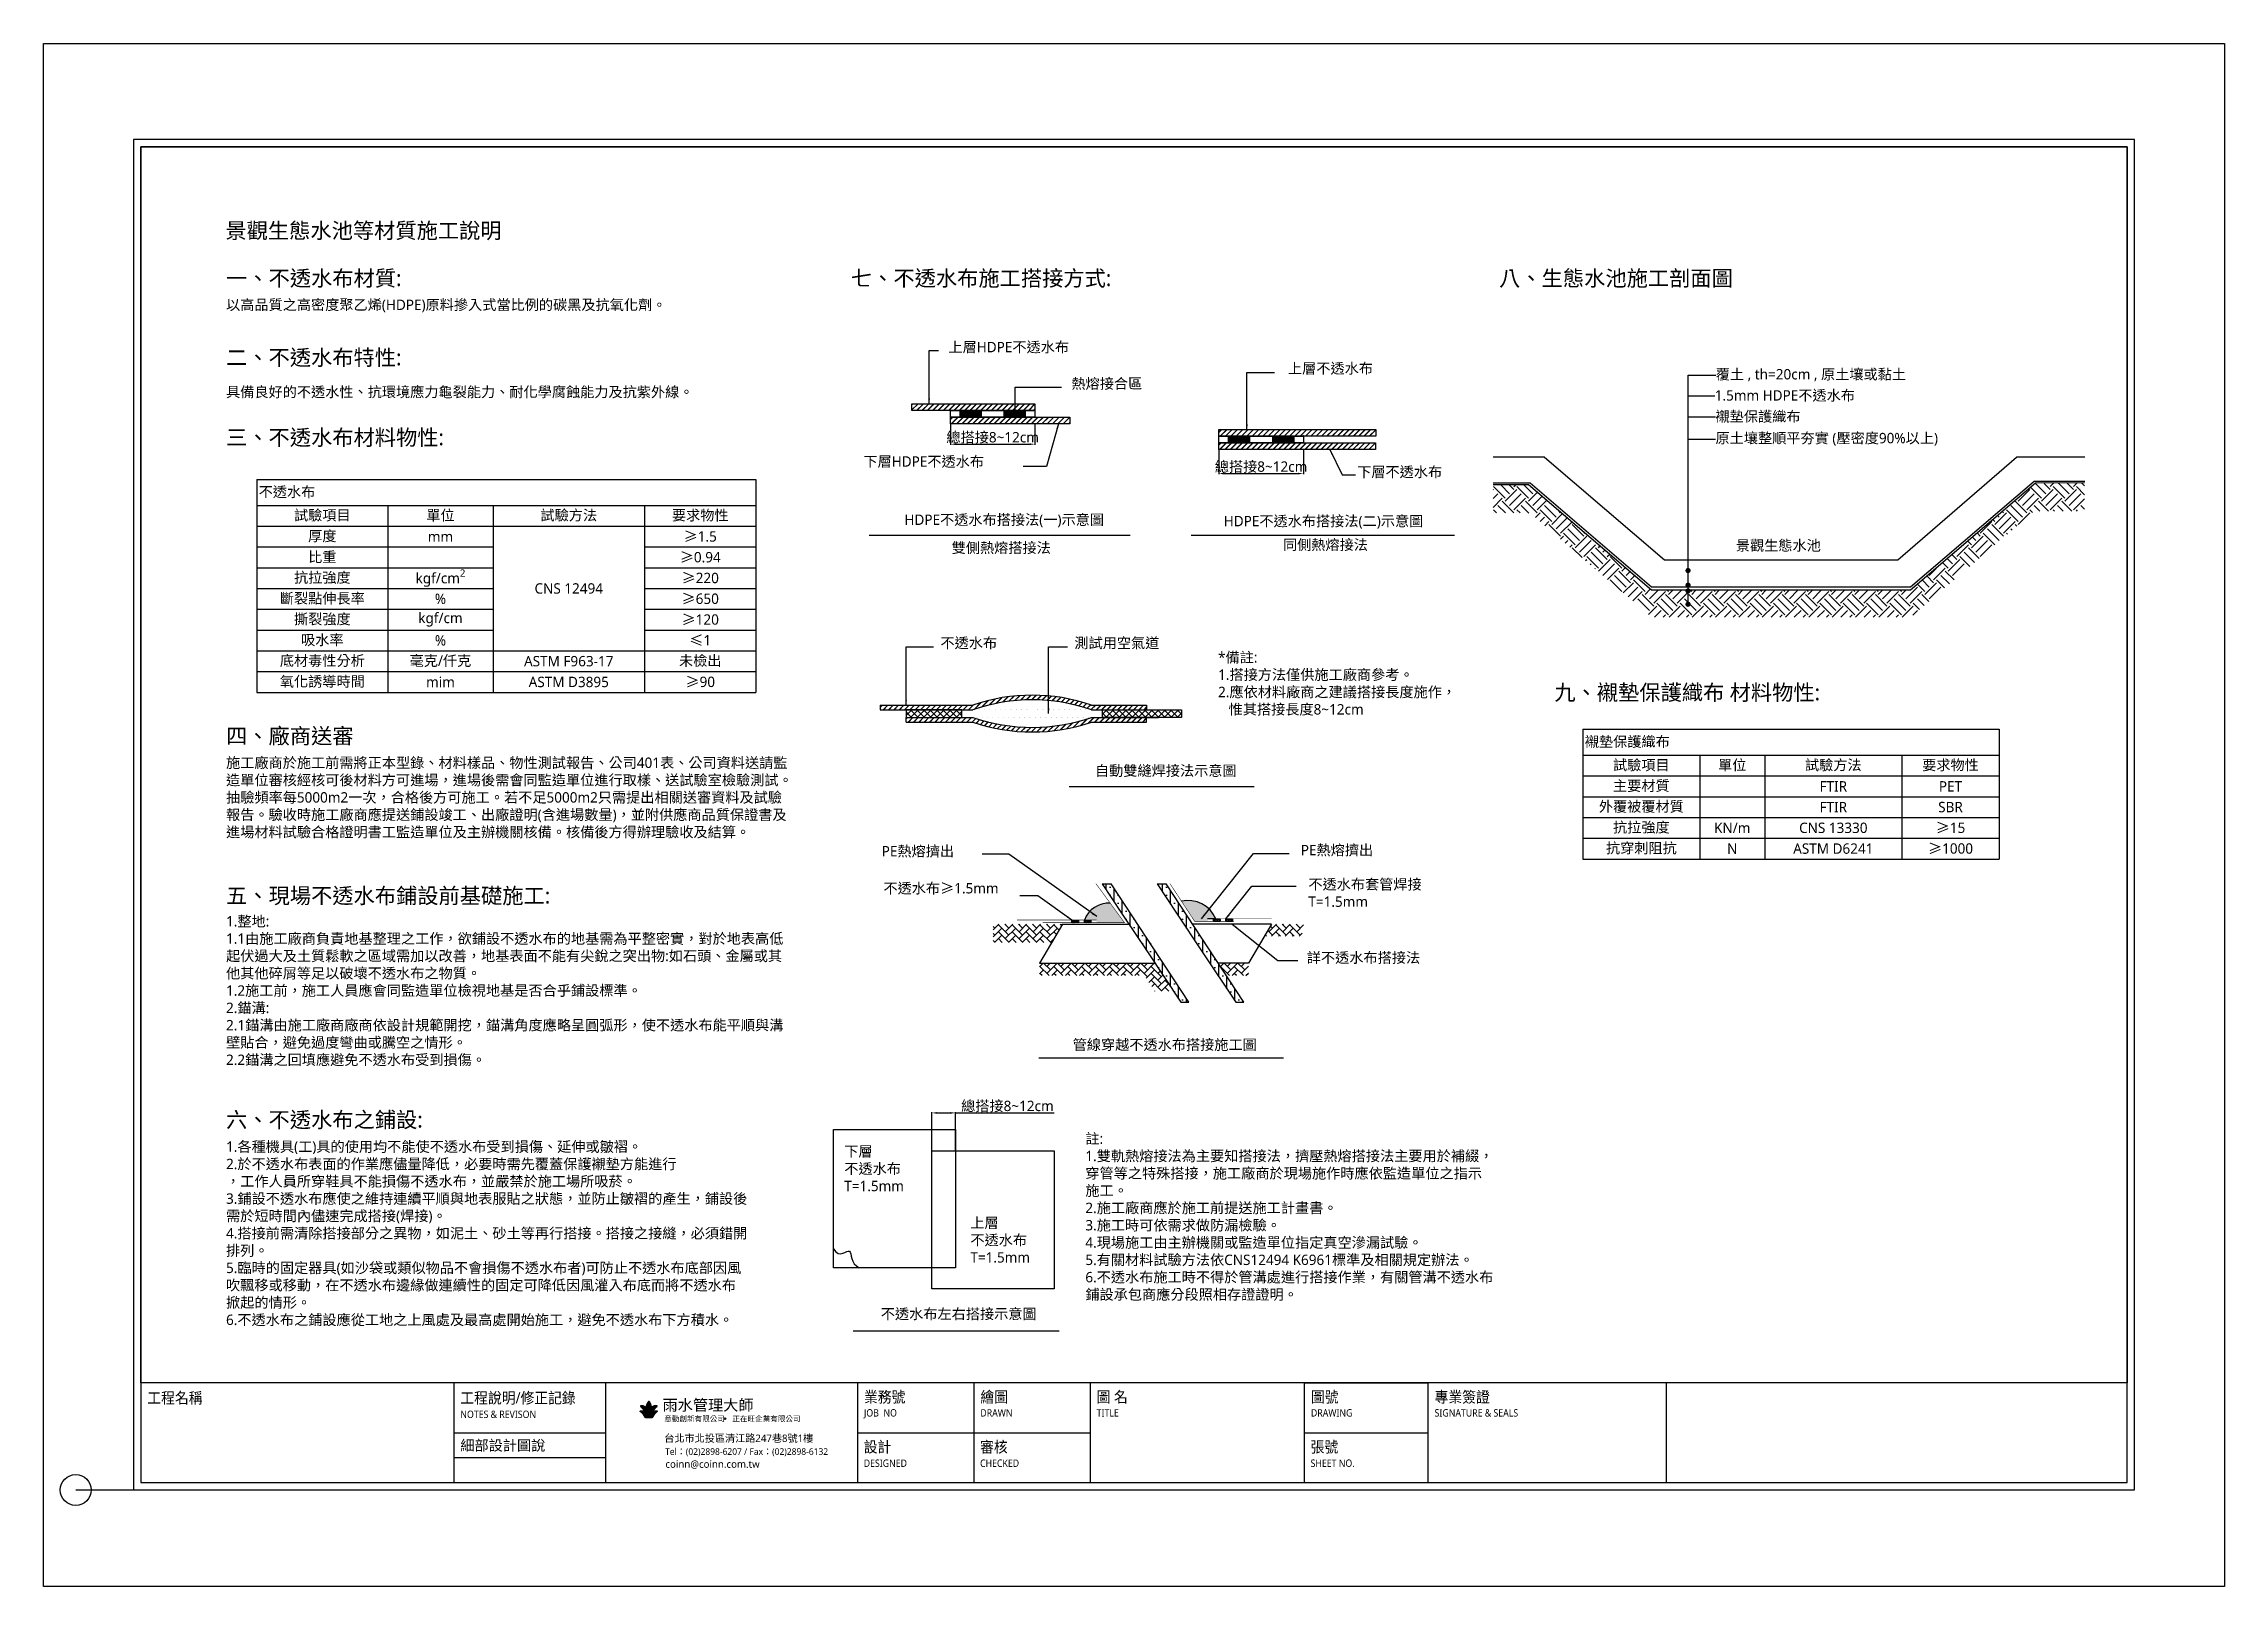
# Model space of a CAD drawing. Header units: millimetres. Extents: x 4039 to 8239, y -1070 to 1900.
import ezdxf
from ezdxf import colors
from ezdxf.entities.mleader import LeaderData, LeaderLine
from ezdxf.enums import TextEntityAlignment as Align
from ezdxf.math import Vec2, Vec3

# ---------------------------------------------------------------- set-up
doc = ezdxf.new("R2010")
doc.units = ezdxf.units.MM
doc.styles.get("Standard").update_dxf_attribs({"font": 'Microsoft JhengHei.ttf', "height": 20})
doc.styles.add('圖框文字', font='Microsoft JhengHei.ttf')
doc.styles.add('微軟正黑體-20', font='Microsoft JhengHei.ttf', dxfattribs={"height": 20})
doc.styles.add('微軟正黑體-30', font='Microsoft JhengHei.ttf', dxfattribs={"height": 30})
doc.dimstyles.new('ISO-25', dxfattribs={"dimtxt": 18, "dimasz": 10, "dimexe": 1.25, "dimexo": 0.625, "dimtad": 1, "dimtxsty": 'Standard', "dimcen": 2.5, "dimadec": 0, "dimazin": 0, "dimtfac": 1, "dimtmove": 0, "dimatfit": 3, "dimfxl": 1, "dimarcsym": 0})

msp = doc.modelspace()

# ---------------------------------------------------------------- texts
at = {"color": 3, "style": '圖框文字', "width": 0.91}
for s, p in [('工程名稱', (4238.402, -707.16, 326.374)), ('工程說明/修正記錄', (4841.271, -707.16, 326.374)), ('業務號', (5618.642, -705.411, 326.374)), ('繪圖', (5842.739, -705.411, 326.374)), ('圖 名', (6066.836, -705.411, 326.374)), ('圖號', (6479.38, -705.411, 326.374)), ('專業簽證', (6717.632, -705.411, 326.374)), ('設計', (5618.108, -801.515, 326.374)), ('審核', (5842.205, -801.515, 326.374)), ('張號', (6478.845, -801.515, 326.374))]:
    msp.add_text(s, height=21.425, dxfattribs=at).set_placement(p, align=Align.MIDDLE_LEFT)
at = {"color": 4, "style": '圖框文字'}
msp.add_text('雨水管理大師', height=21.425, dxfattribs=at).set_placement((5230.618, -731.603, 326.374))
at = {"style": '圖框文字', "width": 0.91}
for s, height, p in [('NOTES & REVISON', 14.21228, (4841.271, -738.763, 326.374)), ('JOB  NO', 14.2123, (5618.642, -735.976, 326.374)), ('DRAWN', 14.2123, (5842.739, -735.976, 326.374)), ('TITLE', 14.2123, (6066.836, -735.976, 326.374)), ('DRAWING', 14.2123, (6479.38, -735.976, 326.374)), ('SIGNATURE & SEALS', 14.21228, (6717.632, -735.976, 326.374)), ('DESIGNED', 14.2123, (5618.108, -832.884, 326.374)), ('CHECKED', 14.2123, (5842.205, -832.884, 326.374)), ('SHEET NO.', 14.2123, (6478.845, -832.884, 326.374))]:
    msp.add_text(s, height=height, dxfattribs=at).set_placement(p, align=Align.MIDDLE_LEFT)
at = {"style": '圖框文字'}
for s, height, p in [('意動創新有限公司    正在旺企業有限公司', 10.42234, (5234.042, -752.471, 326.374)), ('台北市北投區清江路247巷8號1樓', 14.28334, (5234.042, -792.055, 326.374)), ('coinn@coinn.com.tw', 14.28334, (5236.165, -841.718, 326.374))]:
    msp.add_text(s, height=height, dxfattribs=at).set_placement(p)
at = {"color": 3, "style": '圖框文字'}
msp.add_text('細部設計圖說', height=20, dxfattribs=at).set_placement((4841.271, -798.606, 326.374), align=Align.MIDDLE_LEFT)
at = {"style": '圖框文字', "width": 0.98}
msp.add_text('Tel：(02)2898-6207 / Fax：(02)2898-6132', height=12.73887, dxfattribs=at).set_placement((5235.632, -816.808, 326.374))
at = {"attachment_point": 1}
for s, width, heights, insert, char_height, style in [('景觀生態水池等材質施工說明', 812.33975, [0], (4388.768, 1555.095), 30, '微軟正黑體-30'), ('\\pxt46;一、不透水布材質:', 1128.12064, [0], (4390.055, 1463.369), 30, '微軟正黑體-20'), ('\\pxt46;七、不透水布施工搭接方式:', 1128.12064, [0], (5593.44, 1463.369), 30, '微軟正黑體-20'), ('八、生態水池施工剖面圖', 1128.12064, [0], (6841.949, 1463.369), 30, '微軟正黑體-20'), ('\\pxt46;以高品質之高密度聚乙烯(HDPE)原料摻入式當比例的碳黑及抗氧化劑。', 817.54022, [0], (4390.055, 1407.22), 20, '微軟正黑體-20'), ('二、不透水布特性:', 324.4317, [0], (4390.055, 1310.734), 30, '微軟正黑體-20'), ('\\pxt46;上層HDPE不透水布', 313.84012, [23.486], (5781.314, 1325.844), 20, '微軟正黑體-20'), ('\\pxt29,46;上層不透水布', 222.59738, [0], (6435.227, 1284.876), 20, '微軟正黑體-20'), ('\\pxt11;具備良好的不透水性、抗環境應力龜裂能力、耐化學腐蝕能力及抗紫外線。', 1128.12064, [0], (4390.055, 1239.516), 20, '微軟正黑體-20'), ('\\pxt46;熱熔接合區', 184.69767, [0], (6018.164, 1255.624), 20, '微軟正黑體-20'), ('\\pxt46;三、不透水布材料物性:', 462.92439, [0], (4390.055, 1156.845), 30, '微軟正黑體-20'), ('\\pxt46;下層HDPE不透水布', 313.84012, [0], (5617.578, 1105.562), 20, '微軟正黑體-20'), ('\\pxt46;下層不透水布', 222.59738, [0], (6568.48, 1085.578), 20, '微軟正黑體-20'), ('\\pxt29,46;HDPE不透水布搭接法(一)示意圖', 376.2802, [34.136], (5696.622, 993.451), 20, '微軟正黑體-20'), ('\\pxt29,46;HDPE不透水布搭接法(二)示意圖', 521.76163, [0], (6311.577, 990.87), 20, '微軟正黑體-20'), ('\\pxt29,46;{\\fMicrosoft JhengHei|b0|i0|c136|p34;雙側熱熔搭接法}', 183.71194, [0], (5787.583, 939.486), 20, '微軟正黑體-20'), ('\\pxt29,46;同側熱熔接法', 245.12645, [0], (6425.53, 945.316), 20, '微軟正黑體-20'), ('景觀生態水池', 157.13996, [0], (7297.769, 943.957), 20, '微軟正黑體-20'), ('\\pxt46;不透水布', 148.17878, [0], (5765.945, 756.359), 20, '微軟正黑體-20'), ('\\pxt46;測試用空氣道', 222.16134, [0], (6023.847, 756.359), 20, '微軟正黑體-20'), ('\\pxt46;*備註:\\P1.搭接方法僅供施工廠商參考。\\P2.應依材料廠商之建議搭接長度施作，\\P   惟其搭接長度8~12cm', 509.00727, [0], (6300.596, 728.509), 20, '微軟正黑體-20'), ('九、襯墊保護織布 材料物性:', 1128.12064, [0], (6948.247, 665.95), 30, '微軟正黑體-20'), ('\\pxt46;四、廠商送審', 462.92439, [0], (4390.055, 582.165), 30, '微軟正黑體-20'), ('\\pxt46;{\\fMicrosoft JhengHei|b0|i0|c136|p34;施工廠商於施工前需將正本型錄、材料樣品、物性測試報告、公司401表、公司資料送請監造單位審核經核可後材料方可進場，進場後需會同監造單位進行取樣、送試驗室檢驗測試。抽驗頻率每5000m2一次，合格後方可施工。若不足5000m2只需提出相關送審資料及試驗報告。驗收時施工廠商應提送鋪設竣工、出廠證明(含進場數量)，並附供應商品質保證書及進場材料試驗合格證明書工監造單位及主辦機關核備。核備後方得辦理驗收及結算。}', 1090.07558, [0], (4390.055, 525.615), 20, '微軟正黑體-20'), ('自動雙縫焊接法示意圖', 369.9811, [0], (6063.537, 510.402), 20, '微軟正黑體-20'), ('\\pxt29,46;PE熱熔擠出', 174.26956, [0], (5652.773, 355.354), 20, '微軟正黑體-20'), ('\\pxt29,46;PE熱熔擠出', 174.26956, [0], (6459.953, 357.423), 20, '微軟正黑體-20'), ('\\pxt46;不透水布套管焊接T=1.5mm', 275.95452, [0], (6474.476, 291.583), 20, '微軟正黑體-20'), ('\\pxt46;五、現場不透水布鋪設前基礎施工:', 670.03747, [0], (4390.055, 274.646), 30, '微軟正黑體-20'), ('\\pxt46;不透水布{\\fSimSun|b0|i0|c134|p2;≥}1.5mm', 247.8507, [0], (5656.06, 284.018), 20, '微軟正黑體-20'), ('\\pxt46;1.整地:\\P1.1由施工廠商負責地基整理之工作，欲鋪設不透水布的地基需為平整密實，對於地表高低起伏過大及土質鬆軟之區域需加以改善，地基表面不能有尖銳之突出物:如石頭、金屬或其他其他碎屑等足以破壞不透水布之物質。\\P1.2施工前，施工人員應會同監造單位檢視地基是否合乎鋪設標準。\\P2.錨溝:\\P2.1錨溝由施工廠商廠商依設計規範開挖，錨溝角度應略呈圓弧形，使不透水布能平順與溝壁貼合，避免過度彎曲或騰空之情形。\\P2.2錨溝之回填應避免不透水布受到損傷。', 1084.22529, [0], (4390.055, 220.477), 20, '微軟正黑體-20'), ('\\pxt29,46;詳不透水布搭接法', 276.22487, [0], (6471.46, 150.449), 20, '微軟正黑體-20'), ('\\pxt46;管線穿越不透水布搭接施工圖', 481.60901, [0], (6020.504, -17.09), 20, '微軟正黑體-20'), ('\\pxt46;六、不透水布之鋪設:', 594.99417, [0], (4390.055, -156.699), 30, '微軟正黑體-20'), ('註:\\P1.雙軌熱熔接法為主要知搭接法，擠壓熱熔搭接法主要用於補綴，穿管等之特殊搭接，施工廠商於現場施作時應依監造單位之指示施工。\\P2.施工廠商應於施工前提送施工計畫書。\\P3.施工時可依需求做防漏檢驗。\\P4.現場施工由主辦機關或監造單位指定真空滲漏試驗。\\P5.有關材料試驗方法依CNS12494 K6961標準及相關規定辦法。\\P6.不透水布施工時不得於管溝處進行搭接作業，有關管溝不透水布鋪設承包商應分段照相存證證明。', 786.9011, [0], (6045.003, -197.988), 20, '微軟正黑體-20'), ('\\pxt46;1.各種機具(工)具的使用均不能使不透水布受到損傷、延伸或皺褶。\\P\\ptz;2.於不透水布表面的作業應儘量降低，必要時需先覆蓋保護襯墊方能進行\\P，工作人員所穿鞋具不能損傷不透水布，並嚴禁於施工場所吸菸。\\P3.鋪設不透水布應使之維持連續平順與地表服貼之狀態，並防止皺褶的產生，鋪設後需於短時間內儘速完成搭接(焊接)。\\P4.搭接前需清除搭接部分之異物，如泥土、砂土等再行搭接。搭接之接縫，必須錯開排列。\\P5.臨時的固定器具(如沙袋或類似物品不會損傷不透水布者)可防止不透水布底部因風吹飄移或移動，在不透水布邊緣做連續性的固定可降低因風灌入布底而將不透水布掀起的情形。\\P6.不透水布之鋪設應從工地之上風處及最高處開始施工，避免不透水布下方積水。', 1002.78737, [0], (4390.055, -213.426), 20, '微軟正黑體-20'), ('\\pxt46;下層\\P不透水布\\PT=1.5mm', 148.17878, [0], (5580.678, -222.495), 20, '微軟正黑體-20'), ('\\pxt46;上層\\P不透水布\\PT=1.5mm', 148.17878, [0], (5823.554, -359.932), 20, '微軟正黑體-20'), ('\\pxt46;不透水布左右搭接示意圖', 481.60901, [0], (5651.069, -535.381), 20, '微軟正黑體-20')]:
    msp.add_mtext_dynamic_manual_height_columns(s, width=width, gutter_width=12.5, heights=heights, dxfattribs=dict(at, insert=insert, char_height=char_height, style=style))
at = {"char_height": 20, "style": '微軟正黑體-20'}
for s, insert, width, attachment_point in [('不透水布', (4452.863, 1036.032), 954.0817, 4), ('試驗項目', (4575.462, 991.032), 245.19921, 5), ('單位', (4803.002, 991.032), 195.19921, 5), ('試驗方法', (5050.103, 991.032), 284.3234, 5), ('要求物性', (5303.275, 991.032), 207.33924, 5), ('厚度', (4575.462, 951.032), 245.19921, 5), ('比重', (4575.462, 911.032), 245.19921, 5), ('mm', (4803.002, 951.032), 195.19921, 5), ('{\\fSimSun|b0|i0|c134|p2;\\C256;≥\\fMicrosoft JhengHei|b0|i0|c136|p34;1.5}', (5303.275, 951.032), 207.33924, 5), ('抗拉強度', (4575.462, 871.032), 245.19921, 5), ('\\A1;kgf/cm{\\H0.7x;\\S2^ ;}', (4803.002, 871.032), 195.19921, 5), ('{\\fSimSun|b0|i0|c134|p2;\\C256;≥\\fMicrosoft JhengHei|b0|i0|c136|p34;0.94}', (5303.275, 911.032), 207.33924, 5), ('{\\fSimSun|b0|i0|c134|p2;\\C256;≥\\fMicrosoft JhengHei|b0|i0|c136|p34;220}', (5303.275, 871.032), 207.33924, 5), ('斷裂點伸長率', (4575.462, 831.032), 245.19921, 5), ('%', (4803.002, 831.032), 195.19921, 5), ('CNS 12494', (5050.103, 851.032), 284.3234, 5), ('{\\fSimSun|b0|i0|c134|p2;\\C256;≥\\fMicrosoft JhengHei|b0|i0|c136|p34;650}', (5303.275, 831.032), 207.33924, 5), ('撕裂強度', (4575.462, 791.032), 245.19921, 5), ('\\A1;kgf/cm', (4803.002, 791.032), 195.19921, 5), ('{\\fSimSun|b0|i0|c134|p2;\\C256;≥\\fMicrosoft JhengHei|b0|i0|c136|p34;120}', (5303.275, 791.032), 207.33924, 5), ('吸水率', (4575.462, 751.032), 245.19921, 5), ('%', (4803.002, 751.032), 195.19921, 5), ('\\A1;{\\fSimSun|b0|i0|c134|p2;\\C256;≤\\fMicrosoft JhengHei|b0|i0|c136|p34;1}', (5303.275, 751.032), 207.33924, 5), ('底材毒性分析', (4575.462, 711.032), 245.19921, 5), ('毫克/仟克', (4803.002, 711.032), 195.19921, 5), ('ASTM F963-17', (5050.103, 711.032), 284.3234, 5), ('未檢出', (5303.275, 711.032), 207.33924, 5), ('氧化誘導時間', (4575.462, 671.032), 245.19921, 5), ('mim', (4803.002, 671.032), 195.19921, 5), ('ASTM D3895', (5050.103, 671.032), 284.3234, 5), ('{\\fSimSun|b0|i0|c134|p2;\\C256;≥\\fMicrosoft JhengHei|b0|i0|c136|p34;90}', (5303.275, 671.032), 207.33924, 5), ('襯墊保護織布', (7006.909, 555.203), 794.23689, 4), ('試驗項目', (7115.778, 510.203), 217.73801, 5), ('單位', (7290.856, 510.203), 117.73801, 5), ('試驗方法', (7485.496, 510.203), 256.8622, 5), ('要求物性', (7711.207, 510.203), 179.87803, 5), ('主要材質', (7115.778, 470.203), 217.73801, 5), ('FTIR', (7485.496, 470.203), 256.8622, 5), ('{\\C256;PET}', (7711.207, 470.203), 179.87803, 5), ('外覆被覆材質', (7115.778, 430.203), 217.73801, 5), ('FTIR', (7485.496, 430.203), 256.8622, 5), ('{\\C256;SBR}', (7711.207, 430.203), 179.87803, 5), ('抗拉強度', (7115.778, 390.203), 217.73801, 5), ('\\A1;KN/m', (7290.856, 390.203), 117.73801, 5), ('CNS 13330', (7485.496, 390.203), 256.8622, 5), ('{\\fSimSun|b0|i0|c134|p2;\\C256;≥\\fMicrosoft JhengHei|b0|i0|c136|p34;15}', (7711.207, 390.203), 179.87803, 5), ('抗穿刺阻抗', (7115.778, 350.203), 217.73801, 5), ('N', (7290.856, 350.203), 117.73801, 5), ('ASTM D6241', (7485.496, 350.203), 256.8622, 5), ('{\\fSimSun|b0|i0|c134|p2;\\C256;≥\\fMicrosoft JhengHei|b0|i0|c136|p34;1000}', (7711.207, 350.203), 179.87803, 5)]:
    msp.add_mtext(s, dxfattribs=dict(at, insert=insert, width=width, attachment_point=attachment_point))

# ---------------------------------------------------------------- blocks, each defined once
blk = doc.blocks.new('*D1')
at = {"color": 0, "lineweight": -2, "transparency": 16777216}
for p, q in [((5749.4, -230.7), (5749.4, -157.2)), ((5759.4, -158.5), (5784.9, -158.5)), ((5794.9, -230.7), (5794.9, -157.2)), ((5794.9, -158.5), (5984.9, -158.5))]:
    blk.add_line(p, q, dxfattribs=at)
at = {"color": 0, "transparency": 16777216}
for points in [[(5759.4, -156.8), (5759.4, -160.2), (5749.4, -158.5)], [(5784.9, -156.8), (5784.9, -160.2), (5794.9, -158.5)]]:
    blk.add_solid(points, dxfattribs=at)
at = {"layer": 'Defpoints', "color": 0, "transparency": 16777216}
for p in [(5794.9, -158.5), (5749.4, -231.3), (5794.9, -231.3)]:
    blk.add_point(p, dxfattribs=at)
at = {"color": 0, "transparency": 16777216, "insert": (5894.9, -146.1), "char_height": 20, "attachment_point": 5, "style": '微軟正黑體-20'}
blk.add_mtext('總搭接8~12cm', dxfattribs=at)
blk = doc.blocks.new('*D2')
at = {"color": 0, "lineweight": -2, "transparency": 16777216}
for p, q in [((5785, 1167.7), (5785, 1127.6)), ((5948, 1167.7), (5948, 1127.6)), ((5795, 1128.9), (5938, 1128.9))]:
    blk.add_line(p, q, dxfattribs=at)
at = {"color": 0, "transparency": 16777216}
for points in [[(5795, 1130.5), (5795, 1127.2), (5785, 1128.9)], [(5938, 1130.5), (5938, 1127.2), (5948, 1128.9)]]:
    blk.add_solid(points, dxfattribs=at)
at = {"layer": 'Defpoints', "color": 0, "transparency": 16777216}
for p in [(5785, 1168.3), (5948, 1168.3), (5948, 1128.9)]:
    blk.add_point(p, dxfattribs=at)
at = {"color": 0, "transparency": 16777216, "insert": (5866.5, 1141.2), "char_height": 20, "attachment_point": 5, "style": '微軟正黑體-20'}
blk.add_mtext('總搭接8~12cm', dxfattribs=at)
blk = doc.blocks.new('*D3')
at = {"color": 0, "lineweight": -2, "transparency": 16777216}
for p, q in [((6301.9, 1118), (6301.9, 1071.1)), ((6464.9, 1118), (6464.9, 1071.1)), ((6311.9, 1072.4), (6454.9, 1072.4))]:
    blk.add_line(p, q, dxfattribs=at)
at = {"color": 0, "transparency": 16777216}
for points in [[(6311.9, 1074), (6311.9, 1070.7), (6301.9, 1072.4)], [(6454.9, 1074), (6454.9, 1070.7), (6464.9, 1072.4)]]:
    blk.add_solid(points, dxfattribs=at)
at = {"layer": 'Defpoints', "color": 0, "transparency": 16777216}
for p in [(6301.9, 1118.6), (6464.9, 1118.6), (6464.9, 1072.4)]:
    blk.add_point(p, dxfattribs=at)
at = {"color": 0, "transparency": 16777216, "insert": (6383.4, 1084.7), "char_height": 20, "attachment_point": 5, "style": '微軟正黑體-20'}
blk.add_mtext('{\\fMicrosoft JhengHei|b0|i0|c136|p34;總搭接8~12cm}', dxfattribs=at)
blk = doc.blocks.new('_Dot')
at = {"color": 0, "linetype": 'ByBlock', "lineweight": -2}
blk.add_line((-0.5, 0), (-1, 0), dxfattribs=at)
at = {"color": 0, "linetype": 'ByBlock', "const_width": 0.5}
blk.add_lwpolyline([(-0.25, 0, 1), (0.25, 0, 1)], format="xyb", close=True, dxfattribs=at)

# ---------------------------------------------------------------- dimensions: what is measured, and where the dimension line sits
for base, p1, p2, text, override, picture, middle in [((5948.008, 1128.867), (5785.011, 1168.286), (5948.008, 1168.286), '總搭接8~12cm', {"dimtxsty": '微軟正黑體-20'}, '*D2', (5866.509, 1128.867)), ((6464.908, 1072.353), (6301.91, 1118.63), (6464.908, 1118.63), '{\\fMicrosoft JhengHei|b0|i0|c136|p34;總搭接8~12cm}', {"dimtxt": 10, "dimtxsty": '微軟正黑體-20'}, '*D3', (6383.409, 1072.353))]:
    dim = msp.add_linear_dim(base=base, p1=p1, p2=p2, text=text, dimstyle='ISO-25', override=override)
    dim.commit()
    dim.dimension.update_dxf_attribs({"geometry": picture, "text_midpoint": middle, "dimtype": 160})
dim = msp.add_linear_dim(base=(5794.94, -158.484), p1=(5749.408, -231.294), p2=(5794.94, -231.294), text='總搭接8~12cm', dimstyle='ISO-25', override={"dimtxsty": '微軟正黑體-20'})
dim.commit()
dim.dimension.update_dxf_attribs({"geometry": '*D1', "text_midpoint": (5894.92, -146.103)})

# ---------------------------------------------------------------- hatches: boundary and pattern name
h = msp.add_hatch()
h.set_pattern_fill('JIS_LC_8', color=256, scale=0.93)
h.set_pattern_definition([(45, (1685.2646, -419.775), (-5.129353, 5.129353), []), (45, (1685.6366, -419.775), (-5.129353, 5.129353), [])])
h.paths.add_polyline_path([(5711.057, 1206.885), (5711.057, 1194.018), (5948.008, 1194.018), (5948.008, 1206.885)])
h.paths.add_polyline_path([(5785.011, 1168.286), (6015.031, 1168.286), (6015.031, 1181.152), (5785.011, 1181.152)])
h = msp.add_hatch()
h.set_pattern_fill('NET3', color=256, scale=0.93)
h.set_pattern_definition([(0, (1685.2646, -419.7754), (0, 2.95275), []), (60, (1685.2646, -419.7754), (-2.5571565, 1.476375), []), (120, (1685.2646, -419.7754), (-2.5571565, -1.476375), [])])
h.paths.add_polyline_path([(5803.909, 1194.018), (5803.909, 1181.152), (5844.312, 1181.152), (5844.312, 1194.018)])
h.paths.add_polyline_path([(5929.296, 1181.152), (5929.296, 1194.018), (5888.894, 1194.018), (5888.894, 1181.152)])
h = msp.add_hatch()
h.set_pattern_fill('NET3', color=256, scale=0.93)
h.set_pattern_definition([(0, (2202.1644, -469.431), (0, 2.95275), []), (60, (2202.1644, -469.431), (-2.5571565, 1.476375), []), (120, (2202.1644, -469.431), (-2.5571565, -1.476375), [])])
h.paths.add_polyline_path([(6320.809, 1144.363), (6320.809, 1131.497), (6361.211, 1131.497), (6361.211, 1144.363)])
h.paths.add_polyline_path([(6446.196, 1131.497), (6446.196, 1144.363), (6405.794, 1144.363), (6405.794, 1131.497)])
h = msp.add_hatch()
h.set_pattern_fill('EARTH', color=256, scale=5, angle=45)
h.set_pattern_definition([(45, (1257.78, 104.405), (0, 44.90128), [31.75, -31.75]), (45, (1249.36, 112.824), (0, 44.90128), [31.75, -31.75]), (45, (1240.94, 121.243), (0, 44.90128), [31.75, -31.75]), (135, (1240.94, 126.855), (-44.90128, 0), [31.75, -31.75]), (135, (1249.36, 135.274), (-44.90128, 0), [31.75, -31.75]), (135, (1257.78, 143.693), (-44.90128, 0), [31.75, -31.75])])
h.paths.add_polyline_path([(6898.653, 1050.033), (6830.277, 1050.465), (6830.277, 996.737), (6901.446, 996.333), (7135.518, 795.944), (7634.344, 795.944), (7872.104, 999.739), (7969.363, 1000.128), (7969.363, 1053.828), (7874.931, 1053.439), (7634.334, 847.262), (7135.508, 847.262)])
h = msp.add_hatch()
h.set_pattern_fill('JIS_LC_8', color=256, scale=0.93)
h.set_pattern_definition([(45, (2276.801, -586.288), (-5.129353, 5.129353), []), (45, (2277.173, -586.288), (-5.129353, 5.129353), [])])
edge = h.paths.add_edge_path()
edge.add_arc((5942.727, 296.128), 349.564, 70.946011, 109.053989)
edge.add_line((5828.609, 626.54), (5649.829, 626.54))
edge.add_line((5649.829, 626.54), (5649.829, 617.652))
edge.add_line((5649.829, 617.652), (5699.725, 617.652))
edge.add_line((5699.725, 617.652), (5807.334, 617.652))
edge.add_line((5807.334, 617.652), (5828.609, 617.652))
edge.add_arc((5942.727, 287.24), 349.564, 70.946011, 109.053989, ccw=False)
edge.add_line((6056.846, 617.652), (6162.937, 617.652))
edge.add_line((6162.937, 617.652), (6162.937, 626.54))
edge.add_line((6162.937, 626.54), (6056.846, 626.54))
edge = h.paths.add_edge_path()
edge.add_line((5828.609, 602.908), (5699.725, 602.908))
edge.add_line((5699.725, 602.908), (5699.725, 594.021))
edge.add_line((5699.725, 594.021), (5828.609, 594.021))
edge.add_arc((5942.727, 924.433), 349.564, 250.946011, 289.053989)
edge.add_line((6056.846, 594.021), (6162.937, 594.021))
edge.add_line((6162.937, 594.021), (6162.937, 602.908))
edge.add_line((6162.937, 602.908), (6078.121, 602.908))
edge.add_line((6078.121, 602.908), (6056.846, 602.908))
edge.add_arc((5942.727, 933.32), 349.564, 250.946011, 289.053989, ccw=False)
h = msp.add_hatch()
h.set_pattern_fill('ANSI37', color=256, scale=2.79)
h.set_pattern_definition([(45, (2276.801, -586.288), (-6.263729, 6.263729), []), (135, (2276.801, -586.288), (-6.263729, -6.263729), [])])
h.paths.add_polyline_path([(6230.478, 602.908), (6230.478, 617.652), (6078.121, 617.652), (6078.121, 602.908)])
h.paths.add_polyline_path([(5699.725, 617.652), (5699.725, 602.908), (5807.334, 602.908), (5807.334, 617.652)])
h = msp.add_hatch()
h.set_pattern_fill('SACNCR', color=256, scale=6.51, angle=45)
h.set_pattern_definition([(90, (3806.236, -491.18), (-15.50194, 0), []), (90, (3813.987, -483.429), (-15.50194, 0), [0, -15.50194])])
h.paths.add_polyline_path([(6200.815, 282.736), (6183.397, 282.736), (6220.407, 226.323), (6270.228, 151.508), (6334.623, 54.807), (6350.347, 54.807)])
h.paths.add_polyline_path([(6114.577, 226.323), (6164.397, 151.508), (6228.792, 54.807), (6244.517, 54.807), (6094.985, 282.736), (6077.567, 282.736)])
at = {"lineweight": -3}
h = msp.add_hatch(dxfattribs=at)
h.set_pattern_fill('ANSI37', color=256)
h.set_pattern_definition([(45, (2106.339, -558.1698), (-2.245064, 2.245064), []), (135, (2106.339, -558.1698), (-2.245064, -2.245064), [])])
h.paths.add_polyline_path([(6031.878, 207.789), (6031.878, 212.708), (6019.244, 212.708), (6019.244, 207.789)])
h.paths.add_polyline_path([(6055.723, 207.789), (6055.723, 212.708), (6043.089, 212.708), (6043.089, 207.789)])
h = msp.add_hatch(color=256, dxfattribs=at)
h.dxf.hatch_style = 1
h.paths.add_polyline_path([(6092.909, 245.262, 0.32566961), (6043.089, 212.708), (6066.839, 212.708), (6066.839, 207.789), (6120.333, 207.789)])
h = msp.add_hatch(color=256, dxfattribs=at)
h.dxf.hatch_style = 1
h.paths.add_polyline_path([(6229.989, 249.23), (6255.582, 210.219), (6280.509, 210.219), (6280.509, 215.138), (6296.374, 215.138, 0.35697986)])
h = msp.add_hatch(dxfattribs=at)
h.set_pattern_fill('ANSI37', color=256)
h.set_pattern_definition([(45, (2379.036, -555.7403), (-2.245064, 2.245064), []), (135, (2379.036, -555.7403), (-2.245064, -2.245064), [])])
h.paths.add_polyline_path([(6304.576, 210.219), (6304.576, 215.138), (6291.941, 215.138), (6291.941, 210.219)])
h.paths.add_polyline_path([(6328.42, 210.219), (6328.42, 215.138), (6315.786, 215.138), (6315.786, 210.219)])
h = msp.add_hatch()
h.set_pattern_fill('AR-HBONE', color=256, scale=0.093)
h.set_pattern_definition([(45, (3806.236, -491.18), (0, 13.36262), [28.3464, -9.4488]), (135, (3812.918, -484.499), (1e-15, 13.36262), [28.3464, -9.4488])])
h.paths.add_polyline_path([(6465.589, 204.714), (6402.575, 204.714), (6388.884, 181.679), (6461.259, 181.679)])
h.paths.add_polyline_path([(6359.065, 129.899), (6301.083, 129.899), (6316.787, 105.962), (6359.065, 105.962)])
h.paths.add_polyline_path([(6178.787, 129.899), (5956.949, 129.899), (5956.949, 105.962), (6158.785, 105.962), (6178.686, 76.078), (6214.628, 76.078)])
h.paths.add_polyline_path([(6001.253, 204.714), (5867.584, 204.714), (5867.584, 169.626), (5980.474, 169.626)])
at = {"true_color": 0xf8d731}
h = msp.add_hatch(color=40, dxfattribs=at)
h.dxf.hatch_style = 1
edge = h.paths.add_edge_path()
edge.add_spline(control_points=[(5209.354, -733.632), (5210.278, -732.978), (5211.189, -732.465), (5211.997, -732.054), (5213.037, -731.695), (5213.414, -731.538), (5213.449, -731.493), (5213.545, -731.342), (5214.262, -730.205), (5214.585, -729.727), (5214.973, -729.147), (5215.412, -728.578), (5215.81, -727.989), (5216.304, -727.358), (5216.683, -726.913), (5217.097, -726.383), (5217.92, -725.485), (5218.199, -725.216), (5218.563, -724.847), (5219.064, -724.437), (5219.552, -724.029), (5219.765, -723.832), (5220.029, -723.533), (5220.226, -723.279), (5220.293, -723.051), (5220.315, -722.921), (5220.283, -722.755), (5220.2, -722.679), (5219.972, -722.497), (5219.611, -722.42), (5219.137, -722.359), (5218.638, -722.308), (5218.199, -722.232), (5217.649, -722.237), (5216.905, -722.252), (5216.279, -722.298), (5215.499, -722.43), (5215.105, -722.51), (5214.395, -722.722), (5213.783, -722.966), (5213.261, -723.187), (5212.616, -723.521), (5211.988, -723.896), (5211.376, -724.288), (5210.943, -724.598), (5210.437, -724.989), (5209.907, -725.446), (5209.532, -725.764), (5209.442, -725.841), (5209.438, -725.839), (5209.414, -725.703), (5209.326, -724.77), (5209.239, -724.003), (5208.528, -720.813), (5208.15, -719.807), (5207.543, -718.298), (5206.977, -717.209), (5206.411, -716.119), (5205.489, -714.862), (5204.881, -714.255), (5204.441, -713.898), (5204.175, -713.812), (5203.969, -713.909), (5203.753, -714.073), (5203.464, -714.272), (5203.313, -714.439), (5202.933, -714.867), (5202.735, -715.144), (5202.39, -715.618), (5202.035, -716.143), (5201.736, -716.649), (5201.287, -717.468), (5200.597, -718.938), (5199.911, -720.688), (5199.672, -721.646), (5199.275, -723.24), (5199.069, -724.709), (5199.003, -725.585), (5199.01, -725.833), (5198.948, -725.833), (5197.917, -724.932), (5196.826, -724.171), (5195.54, -723.402), (5194.081, -722.765), (5192.595, -722.368), (5191.296, -722.222), (5189.479, -722.341), (5188.458, -722.487), (5188.14, -722.659), (5188.111, -722.788), (5188.115, -722.957), (5188.17, -723.124), (5188.268, -723.395), (5188.549, -723.744), (5189.137, -724.269), (5189.642, -724.675), (5190.184, -725.206), (5191.341, -726.458), (5192.079, -727.322), (5192.393, -727.735), (5192.848, -728.378), (5193.324, -729.006), (5193.905, -729.853), (5194.313, -730.523), (5194.902, -731.407), (5194.897, -731.491), (5195.18, -731.59), (5195.945, -731.862), (5196.749, -732.272), (5197.384, -732.608), (5197.831, -732.902), (5198.272, -733.19), (5198.797, -733.526), (5199.018, -733.652), (5199.086, -733.652), (5199.102, -733.61), (5199.112, -733.364), (5199.338, -731.82), (5199.622, -730.508), (5199.861, -729.427), (5200.387, -727.643), (5200.624, -726.98), (5200.982, -725.991), (5201.377, -725.091), (5201.637, -724.597), (5202.135, -723.729), (5202.582, -723.096), (5203.054, -722.607), (5203.484, -722.253), (5203.855, -722.127), (5204.243, -722.076), (5204.504, -722.135), (5205.002, -722.355), (5205.499, -722.776), (5205.896, -723.257), (5206.258, -723.779), (5206.773, -724.64), (5207.212, -725.636), (5207.609, -726.547), (5207.938, -727.45), (5208.216, -728.37), (5208.433, -729.031), (5208.678, -729.987), (5208.89, -730.909), (5209.118, -731.899), (5209.203, -732.525), (5209.296, -733.304), (5209.354, -733.632), (5209.354, -733.632)], knot_values=[0, 0, 0, 0, 1, 2, 3, 4, 5, 6, 7, 8, 9, 10, 11, 12, 13, 14, 15, 16, 17, 18, 19, 20, 21, 22, 23, 24, 25, 26, 27, 28, 29, 30, 31, 32, 33, 34, 35, 36, 37, 38, 39, 40, 41, 42, 43, 44, 45, 46, 47, 48, 49, 50, 51, 52, 53, 54, 55, 56, 57, 58, 59, 60, 61, 61, 61, 62, 63, 64, 65, 66, 67, 68, 69, 70, 71, 72, 73, 74, 75, 76, 77, 78, 79, 80, 81, 82, 83, 84, 85, 86, 87, 88, 89, 90, 91, 92, 93, 94, 95, 96, 97, 98, 99, 100, 101, 102, 103, 104, 105, 106, 107, 108, 109, 110, 111, 112, 113, 114, 115, 116, 117, 118, 119, 120, 121, 122, 123, 124, 125, 126, 127, 128, 129, 130, 131, 132, 133, 134, 135, 136, 137, 138, 139, 140, 141, 142, 143, 144, 144, 144, 144], degree=3, periodic=0)
edge = h.paths.add_edge_path()
edge.add_spline(control_points=[(5204.2, -745.276), (5207.294, -745.276), (5209.311, -745.309), (5210.082, -745.282), (5210.481, -745.243), (5210.842, -745.063), (5210.995, -744.976), (5211.312, -744.746), (5211.487, -744.467), (5211.832, -743.833), (5212.386, -742.601), (5212.736, -742.013), (5213.226, -741.23), (5213.771, -740.363), (5214.359, -739.58), (5214.947, -738.726), (5215.702, -737.845), (5216.512, -736.949), (5217.608, -735.821), (5218.407, -735.061), (5219.061, -734.495), (5219.622, -734.023), (5220.099, -733.606), (5220.393, -733.224), (5220.538, -732.983), (5220.593, -732.79), (5220.572, -732.611), (5220.448, -732.414), (5220.207, -732.29), (5219.669, -732.166), (5218.932, -732.118), (5217.68, -732.012), (5216.621, -732.065), (5215.395, -732.109), (5214.434, -732.303), (5213.278, -732.647), (5212.581, -732.903), (5211.585, -733.361), (5210.764, -733.881), (5209.679, -734.578), (5208.841, -735.231), (5208.427, -735.689), (5208.377, -735.644), (5208.228, -735.251), (5208.104, -734.283), (5207.737, -731.784), (5207.396, -730.409), (5206.957, -728.779), (5206.503, -727.319), (5205.78, -725.547), (5205.054, -724.252), (5204.889, -724.04), (5204.61, -723.699), (5204.383, -723.528), (5204.237, -723.472), (5204.024, -723.458), (5203.819, -723.573), (5203.526, -723.81), (5203.192, -724.232), (5202.888, -724.681), (5202.432, -725.555), (5202.085, -726.26), (5201.738, -727.099), (5201.341, -728.179), (5201.022, -729.219), (5200.647, -730.561), (5200.385, -731.84), (5200.138, -733.017), (5200, -734.141), (5199.899, -735.006), (5199.876, -735.653), (5199.86, -735.671), (5199.729, -735.588), (5199.394, -735.434), (5198.418, -734.659), (5197.573, -734.032), (5196.723, -733.505), (5195.931, -733.103), (5194.894, -732.639), (5193.96, -732.35), (5192.889, -732.147), (5192.125, -732.071), (5190.989, -732.026), (5189.563, -732.062), (5188.691, -732.171), (5188.137, -732.225), (5187.765, -732.425), (5187.692, -732.643), (5187.729, -732.888), (5187.91, -733.224), (5188.319, -733.733), (5189.332, -734.593), (5190.205, -735.393), (5191.252, -736.367), (5192.067, -737.226), (5192.896, -738.214), (5193.842, -739.32), (5194.971, -740.997), (5195.657, -742.178), (5196.328, -743.49), (5196.765, -744.423), (5196.955, -744.671), (5197.188, -744.933), (5197.64, -745.123), (5198.311, -745.254), (5199.463, -745.254), (5204.2, -745.276)], knot_values=[0, 0, 0, 0, 1, 2, 3, 4, 5, 6, 7, 8, 9, 10, 11, 12, 13, 14, 15, 16, 17, 18, 19, 20, 21, 22, 23, 24, 25, 26, 27, 28, 29, 30, 31, 32, 33, 34, 35, 36, 37, 38, 39, 40, 41, 42, 43, 44, 45, 46, 47, 48, 49, 50, 51, 52, 53, 54, 55, 56, 57, 58, 59, 60, 61, 62, 63, 64, 65, 66, 67, 68, 69, 70, 71, 72, 73, 74, 75, 76, 77, 78, 79, 80, 81, 82, 83, 84, 85, 86, 87, 88, 89, 90, 91, 92, 93, 94, 95, 96, 97, 98, 99, 100, 101, 102, 103, 104, 104, 104, 104], degree=3, periodic=0)
h = msp.add_hatch(color=256)
h.dxf.hatch_style = 1
h.paths.add_polyline_path([(5352.486, -747.301, 1), (5349.371, -747.301, 1)])

# ---------------------------------------------------------------- linework, layer by layer
for p, q in [((4038.685, 1900.017, 163.187), (8238.685, 1900.017, 163.187)), ((4038.685, -1069.983, 163.187), (4038.685, 1900.017, 163.187)), ((8238.685, 1900.017, 163.187), (8238.685, -1069.983, 163.187)), ((4225.722, 1701.198, 163.187), (8051.647, 1701.198, 163.187)), ((4225.722, -677.989, 163.187), (4225.722, 1701.198, 163.187)), ((4225.722, 1701.198, 326.374), (8051.647, 1701.198, 326.374)), ((4225.722, -677.989, 326.374), (4225.722, 1701.198, 326.374)), ((8051.647, 1701.198, 326.374), (4225.722, 1701.198, 326.374)), ((4225.722, 1701.198, 326.374), (4225.722, -870.247, 326.374)), ((8051.647, 1701.198, 163.187), (8051.647, -677.989, 163.187)), ((8051.647, 1701.198, 326.374), (8051.647, -677.989, 326.374)), ((8051.647, -870.247, 326.374), (8051.647, 1701.198, 326.374)), ((6929.024, 1104.205), (6830.277, 1104.205)), ((7969.604, 1103.746), (7838.521, 1103.746)), ((4449.193, 1061.032), (5410.615, 1061.032)), ((4449.193, 1061.032), (4449.193, 651.032)), ((5410.615, 1061.032), (5410.615, 651.032)), ((6830.277, 1054.449), (6901.446, 1054.449)), ((6898.653, 1050.422), (6830.277, 1050.465)), ((7135.508, 847.651), (6898.653, 1050.422)), ((6901.446, 1054.449), (7135.518, 854.06)), ((7874.931, 1053.828), (7634.334, 847.651)), ((7634.344, 854.06), (7872.104, 1057.855)), ((7872.104, 1057.855), (7969.604, 1057.855)), ((7969.363, 1054.232), (7874.931, 1053.828)), ((4449.193, 1011.032), (5410.615, 1011.032)), ((4701.732, 1011.032), (4701.732, 651.032)), ((4904.271, 1011.032), (4904.271, 651.032)), ((5195.935, 1011.032), (5195.935, 651.032)), ((4449.193, 971.032), (5410.615, 971.032)), ((4449.193, 931.032), (4904.271, 931.032)), ((5195.935, 931.032), (5410.615, 931.032)), ((5628.895, 953.731), (6131.022, 953.731)), ((6248.544, 953.731), (6755.627, 953.731)), ((4449.193, 891.032), (4904.271, 891.032)), ((5195.935, 891.032), (5410.615, 891.032)), ((4449.193, 851.032), (4904.271, 851.032)), ((5195.935, 851.032), (5410.615, 851.032)), ((7634.334, 847.651), (7135.508, 847.651)), ((7135.518, 854.06), (7634.344, 854.06)), ((4449.193, 811.032), (4904.271, 811.032)), ((5195.935, 811.032), (5410.615, 811.032)), ((4449.193, 771.032), (4904.271, 771.032)), ((5195.935, 771.032), (5410.615, 771.032)), ((4449.193, 731.032), (5410.615, 731.032)), ((4449.193, 691.032), (5410.615, 691.032)), ((4449.193, 651.032), (5410.615, 651.032)), ((6162.937, 626.54), (6162.937, 617.652)), ((6162.937, 594.021), (6162.937, 602.908)), ((7003.239, 580.203), (7804.816, 580.203)), ((7003.239, 580.203), (7003.239, 330.203)), ((7804.816, 580.203), (7804.816, 330.203)), ((7003.239, 530.203), (7804.816, 530.203)), ((7228.317, 530.203), (7228.317, 330.203)), ((7353.395, 530.203), (7353.395, 330.203)), ((7617.598, 530.203), (7617.598, 330.203)), ((6013.575, 469.622), (6370.297, 469.622)), ((7003.239, 490.203), (7804.816, 490.203)), ((7003.239, 450.203), (7804.816, 450.203)), ((7003.239, 410.203), (7804.816, 410.203)), ((7003.239, 370.203), (7804.816, 370.203)), ((7003.239, 330.203), (7804.816, 330.203)), ((5955.626, -52.777), (6426.37, -52.777)), ((5598.001, -578.055), (5994.359, -578.055)), ((8051.647, -677.989, 163.187), (4225.722, -677.989, 163.187)), ((8051.647, -677.989, 326.374), (4225.722, -677.989, 326.374)), ((8051.647, -677.989, 326.374), (4225.722, -677.989, 326.374)), ((4828.591, -677.989, 326.374), (4828.591, -870.247, 326.374)), ((5120.515, -677.989, 326.374), (5120.515, -870.247, 326.374)), ((5605.907, -677.989, 326.374), (5605.907, -870.247, 326.374)), ((5830.004, -677.989, 326.374), (5830.004, -870.247, 326.374)), ((6054.101, -677.989, 326.374), (6054.101, -870.247, 326.374)), ((6466.645, -677.989, 326.374), (6704.896, -677.989, 326.374)), ((6466.645, -677.989, 326.374), (6466.645, -870.247, 326.374)), ((6704.896, -677.989, 326.374), (6704.896, -870.247, 326.374)), ((6704.896, -677.989, 326.374), (6704.896, -870.247, 326.374)), ((7163.753, -677.989, 326.374), (7163.753, -870.247, 326.374)), ((4828.591, -774.118, 326.374), (5120.515, -774.118, 326.374)), ((5605.907, -774.118, 326.374), (6054.101, -774.118, 326.374)), ((6466.645, -774.118, 326.374), (6704.896, -774.118, 326.374)), ((4828.591, -822.183, 326.374), (5120.515, -822.183, 326.374)), ((4225.722, -870.247, 326.374), (8051.647, -870.247, 326.374)), ((4100.565, -884.459, 326.374), (4211.51, -884.459, 326.374)), ((8238.685, -1069.983, 163.187), (4038.685, -1069.983, 163.187))]:
    msp.add_line(p, q)
at = {"color": 4}
for p, q in [((8065.86, 1715.41, 326.374), (4211.51, 1715.41, 326.374)), ((4211.51, 1715.41, 326.374), (4211.51, -884.459, 326.374)), ((8065.86, -884.459, 326.374), (8065.86, 1715.41, 326.374)), ((4211.51, -884.459, 326.374), (8065.86, -884.459, 326.374))]:
    msp.add_line(p, q, dxfattribs=at)
at = {"linetype": 'Continuous'}
for p, q in [((6301.91, 1151.972), (6307.167, 1157.229)), ((6301.91, 1151.6), (6307.539, 1157.229)), ((6304.56, 1144.363), (6317.426, 1157.229)), ((6304.932, 1144.363), (6317.798, 1157.229)), ((6314.818, 1144.363), (6327.685, 1157.229)), ((6315.19, 1144.363), (6328.057, 1157.229)), ((6325.077, 1144.363), (6337.943, 1157.229)), ((6325.449, 1144.363), (6338.315, 1157.229)), ((6335.336, 1144.363), (6348.202, 1157.229)), ((6335.708, 1144.363), (6348.574, 1157.229)), ((6345.594, 1144.363), (6358.461, 1157.229)), ((6345.966, 1144.363), (6358.833, 1157.229)), ((6355.853, 1144.363), (6368.719, 1157.229)), ((6356.225, 1144.363), (6369.091, 1157.229)), ((6366.112, 1144.363), (6378.978, 1157.229)), ((6366.484, 1144.363), (6379.35, 1157.229)), ((6376.371, 1144.363), (6389.237, 1157.229)), ((6376.743, 1144.363), (6389.609, 1157.229)), ((6386.629, 1144.363), (6399.495, 1157.229)), ((6387.001, 1144.363), (6399.867, 1157.229)), ((6396.888, 1144.363), (6409.754, 1157.229)), ((6397.26, 1144.363), (6410.126, 1157.229)), ((6407.147, 1144.363), (6420.013, 1157.229)), ((6407.519, 1144.363), (6420.385, 1157.229)), ((6417.405, 1144.363), (6430.272, 1157.229)), ((6417.777, 1144.363), (6430.644, 1157.229)), ((6427.664, 1144.363), (6440.53, 1157.229)), ((6428.036, 1144.363), (6440.902, 1157.229)), ((6437.923, 1144.363), (6450.789, 1157.229)), ((6438.295, 1144.363), (6451.161, 1157.229)), ((6448.181, 1144.363), (6461.048, 1157.229)), ((6448.553, 1144.363), (6461.42, 1157.229)), ((6458.44, 1144.363), (6471.306, 1157.229)), ((6458.812, 1144.363), (6471.678, 1157.229)), ((6462.704, 1144.363), (6464.908, 1146.567)), ((6463.076, 1144.363), (6464.908, 1146.195)), ((6468.699, 1144.363), (6481.565, 1157.229)), ((6469.071, 1144.363), (6481.937, 1157.229)), ((6478.958, 1144.363), (6491.824, 1157.229)), ((6479.33, 1144.363), (6492.196, 1157.229)), ((6489.216, 1144.363), (6502.083, 1157.229)), ((6489.588, 1144.363), (6502.455, 1157.229)), ((6499.475, 1144.363), (6512.341, 1157.229)), ((6499.847, 1144.363), (6512.713, 1157.229)), ((6509.734, 1144.363), (6522.6, 1157.229)), ((6510.106, 1144.363), (6522.972, 1157.229)), ((6519.992, 1144.363), (6532.859, 1157.229)), ((6520.364, 1144.363), (6533.231, 1157.229)), ((6530.251, 1144.363), (6543.117, 1157.229)), ((6530.623, 1144.363), (6543.489, 1157.229)), ((6540.51, 1144.363), (6553.376, 1157.229)), ((6540.882, 1144.363), (6553.748, 1157.229)), ((6550.769, 1144.363), (6563.635, 1157.229)), ((6551.141, 1144.363), (6564.007, 1157.229)), ((6561.027, 1144.363), (6573.893, 1157.229)), ((6561.399, 1144.363), (6574.265, 1157.229)), ((6571.286, 1144.363), (6584.152, 1157.229)), ((6571.658, 1144.363), (6584.524, 1157.229)), ((6581.545, 1144.363), (6594.411, 1157.229)), ((6581.917, 1144.363), (6594.783, 1157.229)), ((6591.803, 1144.363), (6604.266, 1156.825)), ((6592.175, 1144.363), (6604.266, 1156.453)), ((6301.91, 1127.191), (6306.216, 1131.497)), ((6301.91, 1126.819), (6306.588, 1131.497)), ((6303.608, 1118.63), (6316.475, 1131.497)), ((6303.98, 1118.63), (6316.847, 1131.497)), ((6313.867, 1118.63), (6326.733, 1131.497)), ((6314.239, 1118.63), (6327.105, 1131.497)), ((6324.126, 1118.63), (6336.992, 1131.497)), ((6324.498, 1118.63), (6337.364, 1131.497)), ((6334.385, 1118.63), (6347.251, 1131.497)), ((6334.757, 1118.63), (6347.623, 1131.497)), ((6344.643, 1118.63), (6357.509, 1131.497)), ((6345.015, 1118.63), (6357.881, 1131.497)), ((6354.902, 1118.63), (6367.768, 1131.497)), ((6355.274, 1118.63), (6368.14, 1131.497)), ((6365.161, 1118.63), (6378.027, 1131.497)), ((6365.533, 1118.63), (6378.399, 1131.497)), ((6375.419, 1118.63), (6388.286, 1131.497)), ((6375.791, 1118.63), (6388.658, 1131.497)), ((6385.678, 1118.63), (6398.544, 1131.497)), ((6386.05, 1118.63), (6398.916, 1131.497)), ((6395.937, 1118.63), (6408.803, 1131.497)), ((6396.309, 1118.63), (6409.175, 1131.497)), ((6406.195, 1118.63), (6419.062, 1131.497)), ((6406.567, 1118.63), (6419.434, 1131.497)), ((6416.454, 1118.63), (6429.32, 1131.497)), ((6416.826, 1118.63), (6429.692, 1131.497)), ((6426.713, 1118.63), (6439.579, 1131.497)), ((6427.085, 1118.63), (6439.951, 1131.497)), ((6436.972, 1118.63), (6449.838, 1131.497)), ((6437.344, 1118.63), (6450.21, 1131.497)), ((6447.23, 1118.63), (6460.097, 1131.497)), ((6447.602, 1118.63), (6460.469, 1131.497)), ((6457.489, 1118.63), (6470.355, 1131.497)), ((6457.861, 1118.63), (6470.727, 1131.497)), ((6467.748, 1118.63), (6480.614, 1131.497)), ((6468.12, 1118.63), (6480.986, 1131.497)), ((6478.006, 1118.63), (6490.873, 1131.497)), ((6478.378, 1118.63), (6491.245, 1131.497)), ((6488.265, 1118.63), (6501.131, 1131.497)), ((6488.637, 1118.63), (6501.503, 1131.497)), ((6498.524, 1118.63), (6511.39, 1131.497)), ((6498.896, 1118.63), (6511.762, 1131.497)), ((6508.783, 1118.63), (6521.649, 1131.497)), ((6509.155, 1118.63), (6522.021, 1131.497)), ((6519.041, 1118.63), (6531.907, 1131.497)), ((6519.413, 1118.63), (6532.279, 1131.497)), ((6529.3, 1118.63), (6542.166, 1131.497)), ((6529.672, 1118.63), (6542.538, 1131.497)), ((6539.559, 1118.63), (6552.425, 1131.497)), ((6539.931, 1118.63), (6552.797, 1131.497)), ((6549.817, 1118.63), (6562.684, 1131.497)), ((6550.189, 1118.63), (6563.056, 1131.497)), ((6560.076, 1118.63), (6572.942, 1131.497)), ((6560.448, 1118.63), (6573.314, 1131.497)), ((6570.335, 1118.63), (6583.201, 1131.497)), ((6570.707, 1118.63), (6583.573, 1131.497)), ((6580.593, 1118.63), (6593.46, 1131.497)), ((6580.965, 1118.63), (6593.832, 1131.497)), ((6590.852, 1118.63), (6603.718, 1131.497)), ((6591.224, 1118.63), (6604.09, 1131.497))]:
    msp.add_line(p, q, dxfattribs=at)
at = {"ltscale": 0.1}
for p, q in [((6929.024, 1104.205), (7160.103, 906.378)), ((7609.716, 906.378), (7838.521, 1103.746)), ((7160.103, 906.378), (7609.716, 906.378)), ((7160.103, 906.378), (7609.716, 906.378))]:
    msp.add_line(p, q, dxfattribs=at)
at = {"lineweight": -3}
msp.add_line((6296.374, 215.138), (6280.509, 215.138), dxfattribs=at)
for points in [[(5711.057, 1206.885), (5948.008, 1206.885), (5948.008, 1194.018), (5711.057, 1194.018)], [(5785.011, 1194.018), (5948.008, 1194.018), (5948.008, 1181.152), (5785.011, 1181.152)], [(5785.011, 1181.152), (6015.031, 1181.152), (6015.031, 1168.286), (5785.011, 1168.286)], [(5803.909, 1194.018), (5844.312, 1194.018), (5844.312, 1181.152), (5803.909, 1181.152)], [(5888.894, 1194.018), (5929.296, 1194.018), (5929.296, 1181.152), (5888.894, 1181.152)], [(6301.91, 1157.229), (6604.266, 1157.229), (6604.266, 1144.363), (6301.91, 1144.363)], [(6301.91, 1144.363), (6464.908, 1144.363), (6464.908, 1131.497), (6301.91, 1131.497)], [(6320.809, 1144.363), (6361.211, 1144.363), (6361.211, 1131.497), (6320.809, 1131.497)], [(6405.794, 1144.363), (6446.196, 1144.363), (6446.196, 1131.497), (6405.794, 1131.497)], [(6301.91, 1131.497), (6604.09, 1131.497), (6604.09, 1118.63), (6301.91, 1118.63)], [(5807.334, 617.652), (5699.725, 617.652), (5699.725, 602.908), (5807.334, 602.908)], [(6078.121, 617.652), (6230.478, 617.652), (6230.478, 602.908), (6078.121, 602.908)], [(5559.736, -190.594), (5794.94, -190.594), (5794.94, -456.565), (5559.736, -456.565)], [(5749.408, -231.294), (5984.612, -231.294), (5984.612, -497.266), (5749.408, -497.266)]]:
    msp.add_lwpolyline(points, close=True)
for points in [[(5649.829, 626.54), (5828.609, 626.54)], [(5649.829, 626.54), (5649.829, 617.652), (5699.725, 617.652)], [(5699.725, 617.652), (5828.609, 617.652)], [(5699.725, 602.908), (5828.609, 602.908)], [(5699.725, 594.021), (5699.725, 602.908)], [(5699.725, 594.021), (5828.609, 594.021)], [(6056.846, 626.54), (6162.937, 626.54)], [(6056.846, 617.652), (6185.729, 617.652)], [(6056.846, 602.908), (6185.729, 602.908)], [(6056.846, 594.021), (6162.937, 594.021)], [(6077.567, 282.736), (6114.577, 226.323), (6164.397, 151.508), (6228.792, 54.807), (6244.517, 54.807), (6094.985, 282.736)], [(6077.567, 282.736), (6094.985, 282.736)], [(6183.397, 282.736), (6220.407, 226.323), (6270.228, 151.508), (6334.623, 54.807), (6350.347, 54.807), (6200.815, 282.736)], [(6183.397, 282.736), (6200.815, 282.736)], [(6001.253, 204.714), (5956.949, 129.899), (6178.787, 129.899)], [(6001.253, 204.714), (6128.967, 204.714)], [(6403.531, 204.714), (6252.001, 204.714)], [(6403.531, 204.714), (6359.065, 129.899), (6301.083, 129.899)]]:
    msp.add_lwpolyline(points)
at = {"lineweight": -3, "const_width": 1}
for points in [[(6065.486, 282.736), (6120.333, 207.789), (5962.558, 207.789)], [(6208.007, 282.736), (6255.582, 210.219), (6331.347, 210.219)], [(6066.839, 212.708), (5913.623, 212.708)], [(6280.509, 215.138), (6404.045, 215.138)]]:
    msp.add_lwpolyline(points, dxfattribs=at)
at = {"lineweight": -3}
for points in [[(6019.244, 212.708), (6031.878, 212.708), (6031.878, 207.789), (6019.244, 207.789)], [(6043.089, 212.708), (6055.723, 212.708), (6055.723, 207.789), (6043.089, 207.789)], [(6291.941, 215.138), (6304.576, 215.138), (6304.576, 210.219), (6291.941, 210.219)], [(6315.786, 215.138), (6328.42, 215.138), (6328.42, 210.219), (6315.786, 210.219)]]:
    msp.add_lwpolyline(points, close=True, dxfattribs=at)
for centre, radius in [((5350.928, -747.301, 163.187), 1.557), ((4100.565, -884.459, 326.374), 29.789)]:
    msp.add_circle(centre, radius)
for centre, start, end in [((5942.727, 296.128), 70.946011, 109.053989), ((5942.727, 287.24), 70.946011, 109.053989), ((5942.727, 933.32), 250.946011, 289.053989), ((5942.727, 924.433), 250.946011, 289.053989)]:
    msp.add_arc(centre, 349.564, start, end)
for centre, radius, start, end in [((6090.339, 194.797), 50.531, 87.08425, 159.239671), ((6242.349, 191.618), 58.923, 23.526057, 102.108222)]:
    msp.add_arc(centre, radius, start, end, dxfattribs=at)
msp.add_open_spline([(5559.736, -420.061), (5571.345, -440.309), (5598.447, -404.487), (5592.397, -448.942), (5609.56, -456.565)], degree=3, knots=[0, 0, 0, 0, 39.4909404, 75.15846979, 75.15846979, 75.15846979, 75.15846979])
for points in [[(5209.354, -733.632, 163.187), (5210.278, -732.978, 163.187), (5211.189, -732.465, 163.187), (5211.997, -732.054, 163.187), (5213.037, -731.695, 163.187), (5213.414, -731.538, 163.187), (5213.449, -731.493, 163.187), (5213.545, -731.342, 163.187), (5214.262, -730.205, 163.187), (5214.585, -729.727, 163.187), (5214.973, -729.147, 163.187), (5215.412, -728.578, 163.187), (5215.81, -727.989, 163.187), (5216.304, -727.358, 163.187), (5216.683, -726.913, 163.187), (5217.097, -726.383, 163.187), (5217.92, -725.485, 163.187), (5218.199, -725.216, 163.187), (5218.563, -724.847, 163.187), (5219.064, -724.437, 163.187), (5219.552, -724.029, 163.187), (5219.765, -723.832, 163.187), (5220.029, -723.533, 163.187), (5220.226, -723.279, 163.187), (5220.293, -723.051, 163.187), (5220.315, -722.921, 163.187), (5220.283, -722.755, 163.187), (5220.2, -722.679, 163.187), (5219.972, -722.497, 163.187), (5219.611, -722.42, 163.187), (5219.137, -722.359, 163.187), (5218.638, -722.308, 163.187), (5218.199, -722.232, 163.187), (5217.649, -722.237, 163.187), (5216.905, -722.252, 163.187), (5216.279, -722.298, 163.187), (5215.499, -722.43, 163.187), (5215.105, -722.51, 163.187), (5214.395, -722.722, 163.187), (5213.783, -722.966, 163.187), (5213.261, -723.187, 163.187), (5212.616, -723.521, 163.187), (5211.988, -723.896, 163.187), (5211.376, -724.288, 163.187), (5210.943, -724.598, 163.187), (5210.437, -724.989, 163.187), (5209.907, -725.446, 163.187), (5209.532, -725.764, 163.187), (5209.442, -725.841, 163.187), (5209.438, -725.839, 163.187), (5209.414, -725.703, 163.187), (5209.326, -724.77, 163.187), (5209.239, -724.003, 163.187), (5208.528, -720.813, 163.187), (5208.15, -719.807, 163.187), (5207.543, -718.298, 163.187), (5206.977, -717.209, 163.187), (5206.411, -716.119, 163.187), (5205.489, -714.862, 163.187), (5204.881, -714.255, 163.187), (5204.441, -713.898, 163.187), (5204.175, -713.812, 163.187), (5203.969, -713.909, 163.187), (5203.753, -714.073, 163.187)], [(5204.2, -745.276, 163.187), (5207.294, -745.276, 163.187), (5209.311, -745.309, 163.187), (5210.082, -745.282, 163.187), (5210.481, -745.243, 163.187), (5210.842, -745.063, 163.187), (5210.995, -744.976, 163.187), (5211.312, -744.746, 163.187), (5211.487, -744.467, 163.187), (5211.832, -743.833, 163.187), (5212.386, -742.601, 163.187), (5212.736, -742.013, 163.187), (5213.226, -741.23, 163.187), (5213.771, -740.363, 163.187), (5214.359, -739.58, 163.187), (5214.947, -738.726, 163.187), (5215.702, -737.845, 163.187), (5216.512, -736.949, 163.187), (5217.608, -735.821, 163.187), (5218.407, -735.061, 163.187), (5219.061, -734.495, 163.187), (5219.622, -734.023, 163.187), (5220.099, -733.606, 163.187), (5220.393, -733.224, 163.187), (5220.538, -732.983, 163.187), (5220.593, -732.79, 163.187), (5220.572, -732.611, 163.187), (5220.448, -732.414, 163.187), (5220.207, -732.29, 163.187), (5219.669, -732.166, 163.187), (5218.932, -732.118, 163.187), (5217.68, -732.012, 163.187), (5216.621, -732.065, 163.187), (5215.395, -732.109, 163.187), (5214.434, -732.303, 163.187), (5213.278, -732.647, 163.187), (5212.581, -732.903, 163.187), (5211.585, -733.361, 163.187), (5210.764, -733.881, 163.187), (5209.679, -734.578, 163.187), (5208.841, -735.231, 163.187), (5208.427, -735.689, 163.187), (5208.377, -735.644, 163.187), (5208.228, -735.251, 163.187), (5208.104, -734.283, 163.187), (5207.737, -731.784, 163.187), (5207.396, -730.409, 163.187), (5206.957, -728.779, 163.187), (5206.503, -727.319, 163.187), (5205.78, -725.547, 163.187), (5205.054, -724.252, 163.187), (5204.889, -724.04, 163.187), (5204.61, -723.699, 163.187), (5204.383, -723.528, 163.187), (5204.237, -723.472, 163.187), (5204.024, -723.458, 163.187), (5203.819, -723.573, 163.187), (5203.526, -723.81, 163.187), (5203.192, -724.232, 163.187), (5202.888, -724.681, 163.187), (5202.432, -725.555, 163.187), (5202.085, -726.26, 163.187), (5201.738, -727.099, 163.187), (5201.341, -728.179, 163.187), (5201.022, -729.219, 163.187), (5200.647, -730.561, 163.187), (5200.385, -731.84, 163.187), (5200.138, -733.017, 163.187), (5200, -734.141, 163.187), (5199.899, -735.006, 163.187), (5199.876, -735.653, 163.187), (5199.86, -735.671, 163.187), (5199.729, -735.588, 163.187), (5199.394, -735.434, 163.187), (5198.418, -734.659, 163.187), (5197.573, -734.032, 163.187), (5196.723, -733.505, 163.187), (5195.931, -733.103, 163.187), (5194.894, -732.639, 163.187), (5193.96, -732.35, 163.187), (5192.889, -732.147, 163.187), (5192.125, -732.071, 163.187), (5190.989, -732.026, 163.187), (5189.563, -732.062, 163.187), (5188.691, -732.171, 163.187), (5188.137, -732.225, 163.187), (5187.765, -732.425, 163.187), (5187.692, -732.643, 163.187), (5187.729, -732.888, 163.187), (5187.91, -733.224, 163.187), (5188.319, -733.733, 163.187), (5189.332, -734.593, 163.187), (5190.205, -735.393, 163.187), (5191.252, -736.367, 163.187), (5192.067, -737.226, 163.187), (5192.896, -738.214, 163.187), (5193.842, -739.32, 163.187), (5194.971, -740.997, 163.187), (5195.657, -742.178, 163.187), (5196.328, -743.49, 163.187), (5196.765, -744.423, 163.187), (5196.955, -744.671, 163.187), (5197.188, -744.933, 163.187), (5197.64, -745.123, 163.187), (5198.311, -745.254, 163.187), (5199.463, -745.254, 163.187), (5204.2, -745.276, 163.187)], [(5203.753, -714.073, 163.187), (5203.464, -714.272, 163.187), (5203.313, -714.439, 163.187), (5202.933, -714.867, 163.187), (5202.735, -715.144, 163.187), (5202.39, -715.618, 163.187), (5202.035, -716.143, 163.187), (5201.736, -716.649, 163.187), (5201.287, -717.468, 163.187), (5200.597, -718.938, 163.187), (5199.911, -720.688, 163.187), (5199.672, -721.646, 163.187), (5199.275, -723.24, 163.187), (5199.069, -724.709, 163.187), (5199.003, -725.585, 163.187), (5199.01, -725.833, 163.187), (5198.948, -725.833, 163.187), (5197.917, -724.932, 163.187), (5196.826, -724.171, 163.187), (5195.54, -723.402, 163.187), (5194.081, -722.765, 163.187), (5192.595, -722.368, 163.187), (5191.296, -722.222, 163.187), (5189.479, -722.341, 163.187), (5188.458, -722.487, 163.187), (5188.14, -722.659, 163.187), (5188.111, -722.788, 163.187), (5188.115, -722.957, 163.187), (5188.17, -723.124, 163.187), (5188.268, -723.395, 163.187), (5188.549, -723.744, 163.187), (5189.137, -724.269, 163.187), (5189.642, -724.675, 163.187), (5190.184, -725.206, 163.187), (5191.341, -726.458, 163.187), (5192.079, -727.322, 163.187), (5192.393, -727.735, 163.187), (5192.848, -728.378, 163.187), (5193.324, -729.006, 163.187), (5193.905, -729.853, 163.187), (5194.313, -730.523, 163.187), (5194.902, -731.407, 163.187), (5194.897, -731.491, 163.187), (5195.18, -731.59, 163.187), (5195.945, -731.862, 163.187), (5196.749, -732.272, 163.187), (5197.384, -732.608, 163.187), (5197.831, -732.902, 163.187), (5198.272, -733.19, 163.187), (5198.797, -733.526, 163.187), (5199.018, -733.652, 163.187), (5199.086, -733.652, 163.187), (5199.102, -733.61, 163.187), (5199.112, -733.364, 163.187), (5199.338, -731.82, 163.187), (5199.622, -730.508, 163.187), (5199.861, -729.427, 163.187), (5200.387, -727.643, 163.187), (5200.624, -726.98, 163.187), (5200.982, -725.991, 163.187), (5201.377, -725.091, 163.187), (5201.637, -724.597, 163.187), (5202.135, -723.729, 163.187), (5202.582, -723.096, 163.187), (5203.054, -722.607, 163.187), (5203.484, -722.253, 163.187), (5203.855, -722.127, 163.187), (5204.243, -722.076, 163.187), (5204.504, -722.135, 163.187), (5205.002, -722.355, 163.187), (5205.499, -722.776, 163.187), (5205.896, -723.257, 163.187), (5206.258, -723.779, 163.187), (5206.773, -724.64, 163.187), (5207.212, -725.636, 163.187), (5207.609, -726.547, 163.187), (5207.938, -727.45, 163.187), (5208.216, -728.37, 163.187), (5208.433, -729.031, 163.187), (5208.678, -729.987, 163.187), (5208.89, -730.909, 163.187), (5209.118, -731.899, 163.187), (5209.203, -732.525, 163.187), (5209.296, -733.304, 163.187), (5209.354, -733.632, 163.187), (5209.354, -733.632, 163.187)]]:
    msp.add_open_spline(points, degree=3)

msp.set_redraw_order([(e.dxf.handle, doc.entitydb.next_handle()) for e in msp.query("TEXT MTEXT ATTDEF DIMENSION ARC_DIMENSION")])  # texts and dimensions are drawn at this point

# ---------------------------------------------------------------- leaders
for points in [[(5744.243, 1206.885), (5744.243, 1309.014), (5762.131, 1309.014)], [(6356.264, 1157.229), (6356.264, 1267.156), (6409.285, 1267.156)], [(5910.042, 1185.578), (5910.042, 1238.794), (5998.98, 1238.794)], [(5993.179, 1168.286), (5970.124, 1086.124), (5925.349, 1086.124)], [(6515.679, 1118.63), (6539.422, 1069.799), (6565.532, 1069.799)], [(5699.725, 626.54), (5699.725, 738.487), (5752.55, 738.487)], [(5974.283, 610.404), (5974.283, 738.487), (6010.453, 738.487)], [(6019.244, 212.708), (5953.623, 259.402), (5918.651, 259.402)], [(6315.786, 215.138), (6365.855, 277.706), (6450.695, 277.706)]]:
    msp.add_leader(points, dimstyle='ISO-25', override={"dimgap": 0.625, "dimtad": 0})
at = {"lineweight": -3}
for points in [[(6066.839, 219.348), (5897.407, 339.91), (5846.136, 339.91)], [(6268.475, 215.329), (6368.815, 340.717), (6437.617, 340.717)], [(6327.766, 204.714), (6415.7, 134.725), (6454.162, 134.725)]]:
    msp.add_leader(points, dimstyle='ISO-25', override={"dimgap": 0.625, "dimtad": 0, "dimarcsym": 1}, dxfattribs=at)
ml = msp.add_multileader_mtext('Standard')
ml.set_content('覆土 , th=20cm , 原土壤或黏土', color=256, style='微軟正黑體-20')
ml.set_leader_properties()
ml.set_arrow_properties(name='DOT')
ml.build(insert=Vec2(0, 0))
ml.multileader.update_dxf_attribs({"text_right_attachment_type": 6, "dogleg_length": 0.36, "arrow_head_size": 10})
ctx = ml.context
ctx.base_point, ctx.char_height, ctx.arrow_head_size, ctx.landing_gap_size, ctx.plane_origin = Vec3(7259.088, 1261.732), 20, 10, 0.09, Vec3(7205.698, 1077.244)
ctx.right_attachment = 6
notes = []
notes.append((ctx, [(0, (1, 1, 0), (7205.698, 1261.732), (1, 0), 53.39, [(0, [(7205.698, 885.579)], 0, [])])]))
ctx.mtext.insert, ctx.mtext.flow_direction = Vec3(7259.178, 1273.579), 5
ml = msp.add_multileader_mtext('Standard')
ml.set_content('1.5mm HDPE不透水布', color=256, style='微軟正黑體-20')
ml.set_leader_properties()
ml.set_arrow_properties(name='DOT')
ml.build(insert=Vec2(0, 0))
ml.multileader.update_dxf_attribs({"text_right_attachment_type": 6, "dogleg_length": 0.36, "arrow_head_size": 10})
ctx = ml.context
ctx.base_point, ctx.char_height, ctx.arrow_head_size, ctx.landing_gap_size, ctx.plane_origin = Vec3(7257.061, 1222.087), 20, 10, 0.09, Vec3(7205.698, 1035.723)
ctx.right_attachment = 6
notes.append((ctx, [(0, (1, 1, 0), (7205.698, 1222.087), (1, 0), 51.363, [(0, [(7205.698, 857.528)], 0, [])])]))
ctx.mtext.insert, ctx.mtext.flow_direction = Vec3(7257.151, 1232.829), 5
ml = msp.add_multileader_mtext('Standard')
ml.set_content('襯墊保護織布', color=256, style='微軟正黑體-20')
ml.set_leader_properties()
ml.set_arrow_properties(name='DOT')
ml.build(insert=Vec2(0, 0))
ml.multileader.update_dxf_attribs({"text_right_attachment_type": 6, "dogleg_length": 0.36, "arrow_head_size": 10})
ctx = ml.context
ctx.base_point, ctx.char_height, ctx.arrow_head_size, ctx.landing_gap_size, ctx.plane_origin = Vec3(7258.548, 1181.522), 20, 10, 0.09, Vec3(7205.698, 937.445)
ctx.right_attachment = 6
notes.append((ctx, [(0, (1, 1, 0), (7205.698, 1181.522), (1, 0), 52.85, [(0, [(7205.698, 846.344)], 0, [])])]))
ctx.mtext.insert, ctx.mtext.flow_direction = Vec3(7258.638, 1192.304), 5
ml = msp.add_multileader_mtext('Standard')
ml.set_content('原土壤整順平夯實 (壓密度90%以上)', color=256, style='微軟正黑體-20')
ml.set_leader_properties()
ml.set_arrow_properties(name='DOT')
ml.build(insert=Vec2(0, 0))
ml.multileader.update_dxf_attribs({"text_right_attachment_type": 6, "dogleg_length": 0.36, "arrow_head_size": 10})
ctx = ml.context
ctx.base_point, ctx.char_height, ctx.arrow_head_size, ctx.landing_gap_size, ctx.plane_origin = Vec3(7258.548, 1138.365), 20, 10, 0.09, Vec3(7205.698, 911.16)
ctx.right_attachment = 6
notes.append((ctx, [(0, (1, 1, 0), (7205.698, 1138.365), (1, 0), 52.85, [(0, [(7205.698, 820.703)], 0, [])])]))
ctx.mtext.insert, ctx.mtext.flow_direction = Vec3(7258.638, 1150.637), 5
for ctx, leaders in notes:
    for number, flags, end, landing, length, lines in leaders:
        leader = LeaderData()
        leader.index, (leader.has_last_leader_line, leader.has_dogleg_vector, leader.attachment_direction) = number, flags
        leader.last_leader_point, leader.dogleg_vector, leader.dogleg_length = Vec3(end), Vec3(landing), length
        for number, points, colour, breaks in lines:
            line = LeaderLine()
            line.index, line.vertices, line.color, line.breaks = number, Vec3.list(points), colors.encode_raw_color(colour), breaks
            leader.lines.append(line)
        ctx.leaders.append(leader)

doc.saveas('drawing.dxf')
